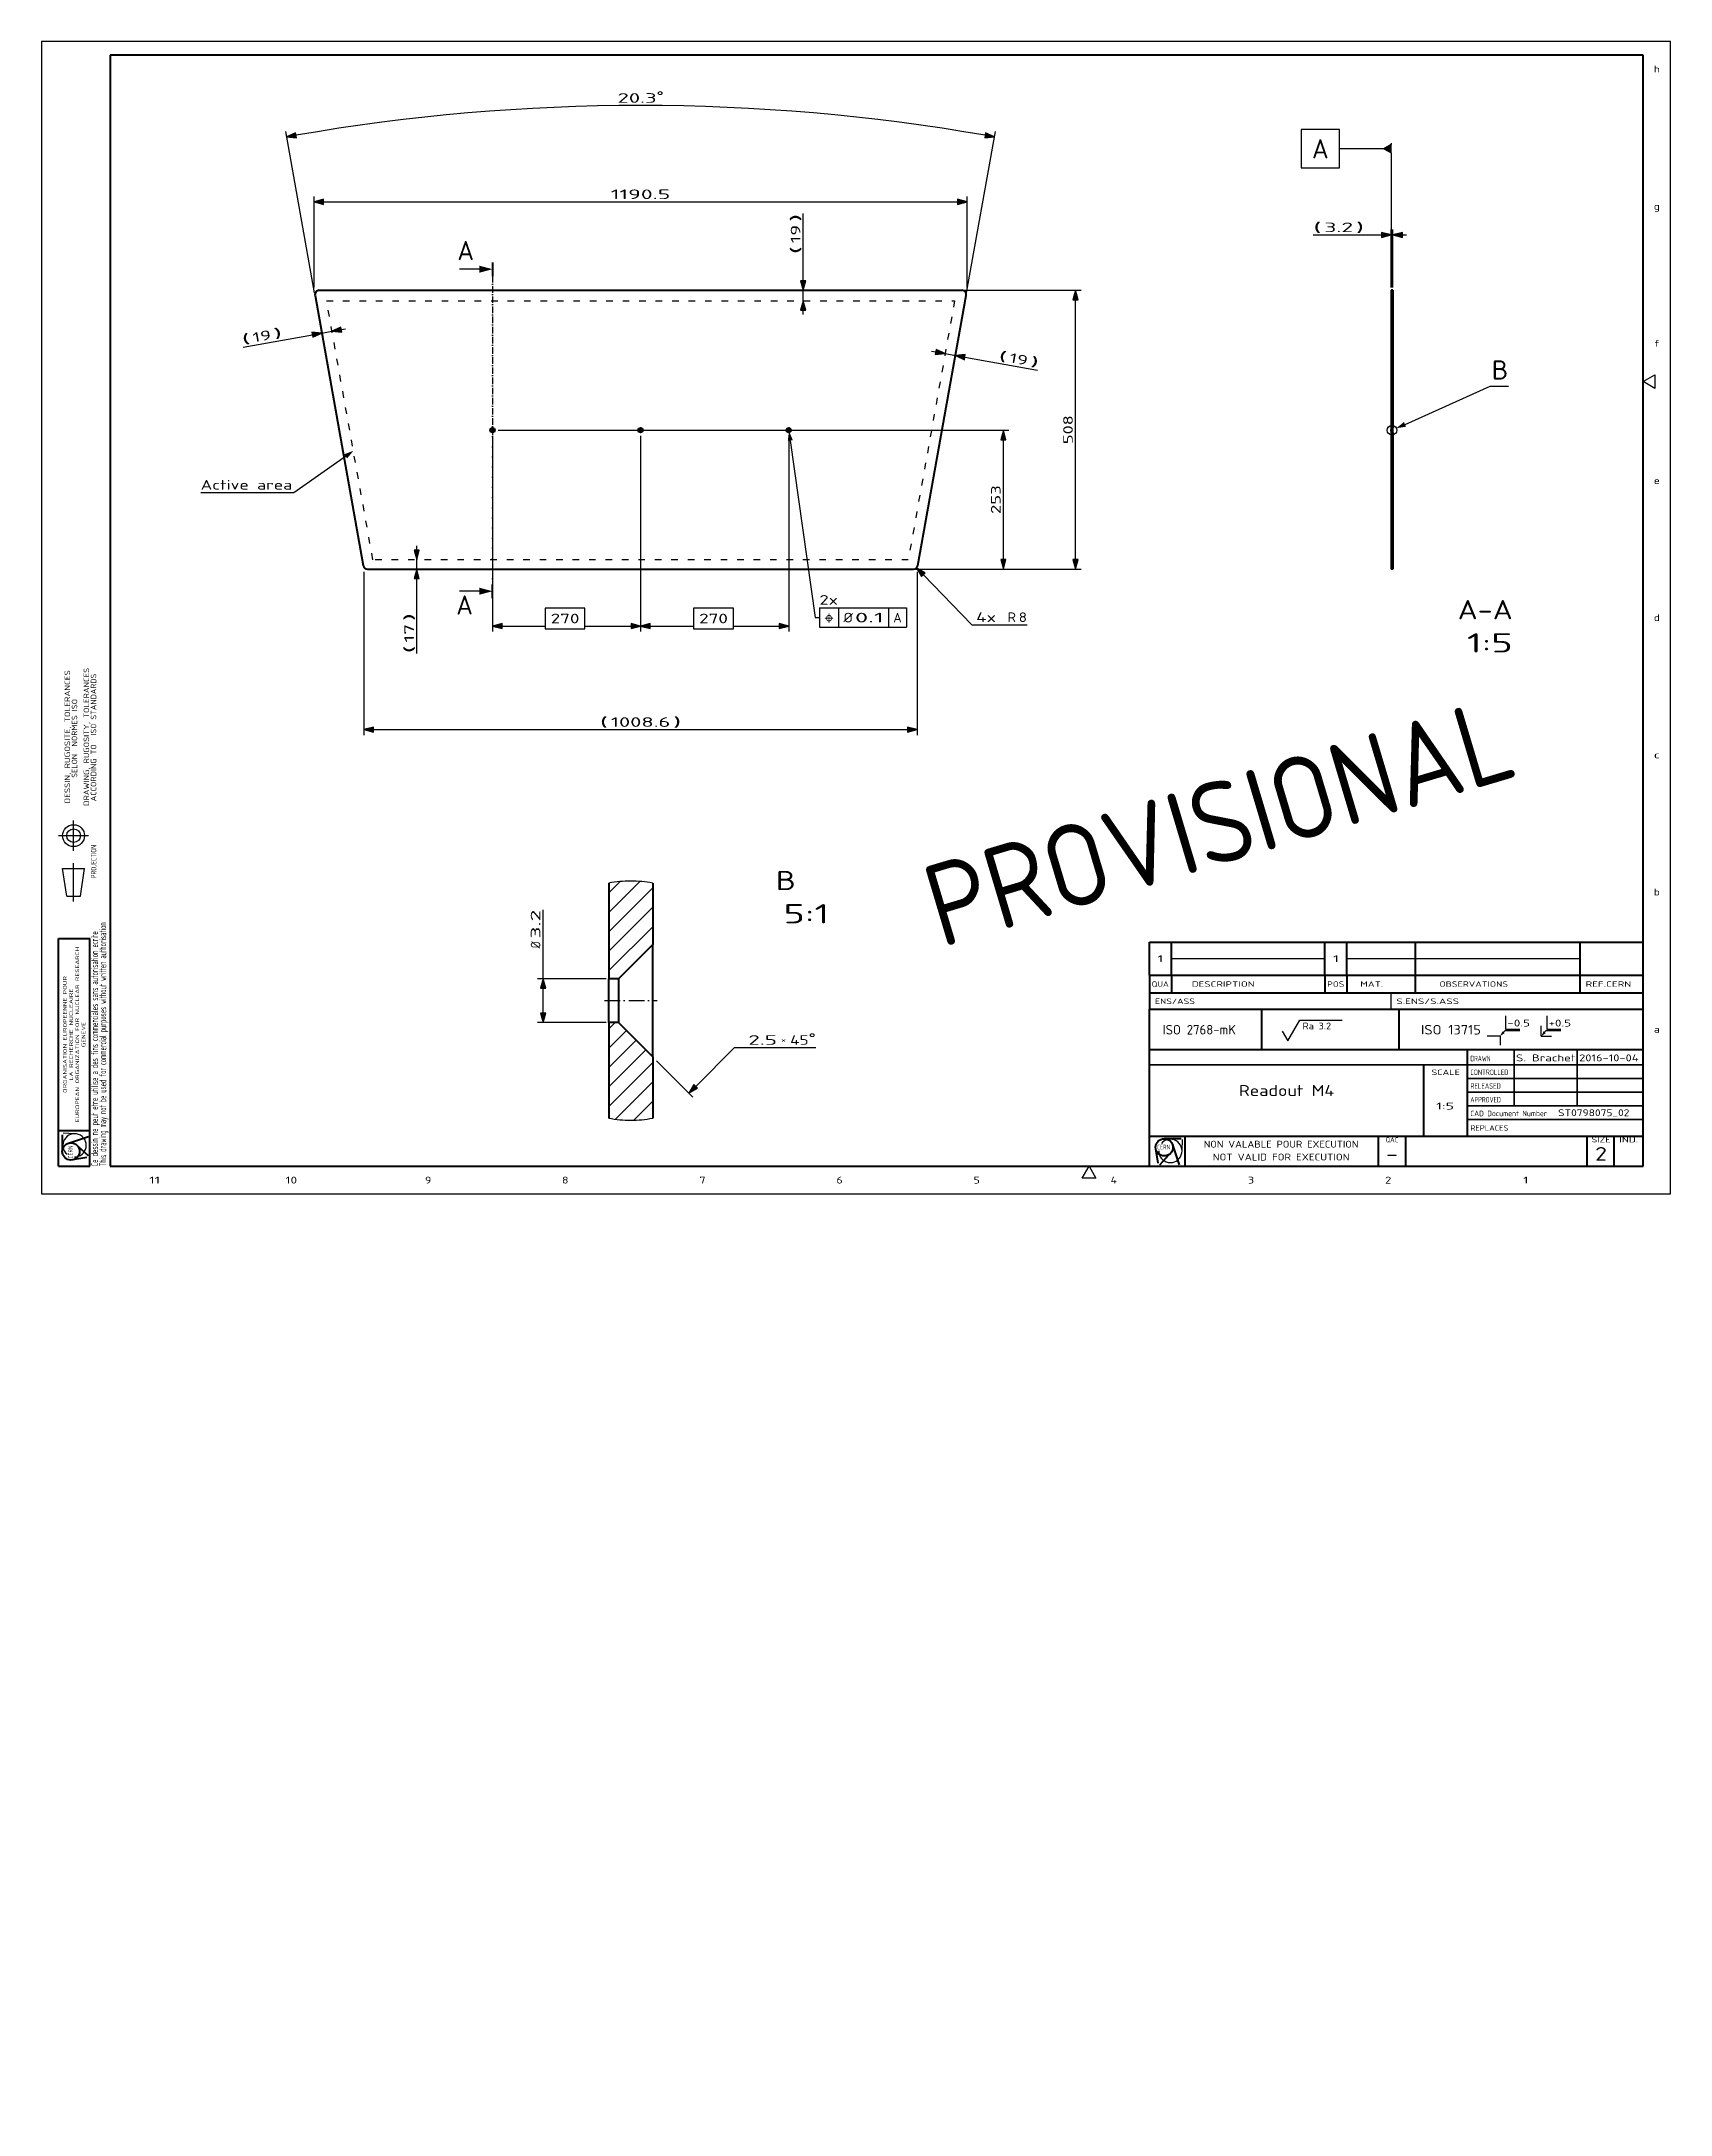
# Model space of a CAD drawing. Extents: x 0 to 594, y -336 to 420.
import ezdxf
from ezdxf.enums import TextEntityAlignment as Align

# ---------------------------------------------------------------- set-up
doc = ezdxf.new("R2010")
doc.units = 0
doc.linetypes.add('DASHDOT', pattern=[18.5, 12, -3, 0.5, -3])
doc.linetypes.add('DASHSPACE', pattern=[30, 12, -18])
doc.layers.get('0').update_dxf_attribs({"lineweight": 13})
doc.styles.add('GDT', font='gdt.shx')
doc.styles.get("Standard").update_dxf_attribs({"font": 'isocp.shx'})
doc.dimstyles.get("Standard").update_dxf_attribs({"dimtxt": 2.5, "dimasz": 2.5, "dimexe": 1.25, "dimexo": 0.625, "dimtad": 1, "dimtxsty": 'STANDARD', "dimcen": 2.5, "dimadec": 0, "dimazin": 0, "dimtfac": 1, "dimtmove": 0, "dimatfit": 0, "dimfxl": 1, "dimarcsym": 0})

msp = doc.modelspace()

# ---------------------------------------------------------------- texts
at = {"insert": (319.389512, 118.205469), "char_height": 30, "attachment_point": 1, "rotation": 16.630577652}
msp.add_mtext_dynamic_manual_height_columns('PROVISIONAL', width=118.97133166, gutter_width=12.5, heights=[0], dxfattribs=at)

# ---------------------------------------------------------------- blocks, each defined once
blk = doc.blocks.new('*D75')
at = {"color": 7, "lineweight": 25, "transparency": 16777216}
for p, q in [((99.567456, 328.396869), (89.048181, 387.154681)), ((337.339648, 328.396869), (347.858923, 387.154681))]:
    blk.add_line(p, q, dxfattribs=at)
for points in [[(92.659351, 386.715961), (89.400635, 385.18598), (92.987744, 384.881635)], [(343.91936, 384.881635), (347.50647, 385.18598), (344.247754, 386.715961)]]:
    blk.add_lwpolyline(points, close=True, dxfattribs=at)
blk.add_arc((218.453552, -335.668768), 732.315674, 80.122067, 99.877931, dxfattribs=at)
for points in [[(92.659351, 386.715961), (89.400635, 385.18598), (92.659351, 386.715961), (92.987744, 384.881635)], [(343.91936, 384.881635), (347.50647, 385.18598), (343.91936, 384.881635), (344.247754, 386.715961)]]:
    blk.add_solid(points, dxfattribs=at)
for s, width, p, p2 in [('20.3', 1.776077, (210.048173, 397.646918), (224.292265, 397.646918)), ('%%d', 1.62963, (224.292265, 398.346918), (226.858932, 398.346918))]:
    blk.add_text(s, height=3.5, dxfattribs=dict(at, width=width)).set_placement(p, p2, align=Align.FIT)
blk = doc.blocks.new('*D76')
at = {"color": 7, "lineweight": 25, "transparency": 16777216}
for p, q in [((336.588464, 329.294476), (379.049866, 329.294476)), ((377.049866, 231.17182), (377.049866, 325.817133)), ((318.972144, 227.694476), (379.049866, 227.694476))]:
    blk.add_line(p, q, dxfattribs=at)
for points in [[(377.981616, 325.817133), (377.049866, 329.294476), (376.118115, 325.817133)], [(376.118115, 231.17182), (377.049866, 227.694476), (377.981616, 231.17182)]]:
    blk.add_lwpolyline(points, close=True, dxfattribs=at)
for points in [[(377.981616, 325.817133), (377.049866, 329.294476), (377.981616, 325.817133), (376.118115, 325.817133)], [(376.118115, 231.17182), (377.049866, 227.694476), (376.118115, 231.17182), (377.981616, 231.17182)]]:
    blk.add_solid(points, dxfattribs=at)
at = {"color": 7, "lineweight": 25, "transparency": 16777216, "width": 1.539649}
blk.add_text('508', height=3.5, rotation=90, dxfattribs=at).set_placement((376.049866, 273.240424), (376.049866, 283.748529), align=Align.FIT)
blk = doc.blocks.new('*D77')
at = {"color": 7, "lineweight": 25, "transparency": 16777216}
for p, q in [((321.508337, 225.651019), (339.243494, 207.37807)), ((339.243494, 207.37807), (359.362109, 207.37807))]:
    blk.add_line(p, q, dxfattribs=at)
blk.add_lwpolyline([(322.176953, 226.299994), (319.086487, 228.146332), (320.839728, 225.002094)], close=True, dxfattribs=at)
blk.add_solid([(322.176953, 226.299994), (319.086487, 228.146332), (322.176953, 226.299994), (320.839728, 225.002094)], dxfattribs=at)
for s, width, p, p2 in [('4x ', 1.580163, (340.781995, 208.37807), (351.290076, 208.37807)), ('R', 1.33451, (352.290076, 208.37807), (355.326086, 208.37807)), ('8', 1.577162, (356.326086, 208.37807), (359.362122, 208.37807))]:
    blk.add_text(s, height=3.5, dxfattribs=dict(at, width=width)).set_placement(p, p2, align=Align.FIT)
blk = doc.blocks.new('*D78')
at = {"color": 7, "lineweight": 25, "transparency": 16777216}
for p, q in [((164.453552, 276.228461), (164.453552, 204.908197)), ((218.453552, 276.228461), (218.453552, 204.908197)), ((167.930884, 206.908197), (183.663171, 206.908197)), ((198.17124, 206.908197), (214.97622, 206.908197))]:
    blk.add_line(p, q, dxfattribs=at)
for points in [[(183.663171, 213.408197), (183.663171, 205.908197), (198.17124, 205.908197), (198.17124, 213.408197)], [(167.930884, 207.839984), (164.453552, 206.908197), (167.930884, 205.976459)], [(214.97622, 205.976459), (218.453552, 206.908197), (214.97622, 207.839984)]]:
    blk.add_lwpolyline(points, close=True, dxfattribs=at)
for points in [[(167.930884, 207.839984), (164.453552, 206.908197), (167.930884, 207.839984), (167.930884, 205.976459)], [(214.97622, 205.976459), (218.453552, 206.908197), (214.97622, 205.976459), (214.97622, 207.839984)]]:
    blk.add_solid(points, dxfattribs=at)
at = {"color": 7, "lineweight": 25, "transparency": 16777216, "width": 1.539022}
blk.add_text('270', height=3.5, dxfattribs=at).set_placement((185.663171, 207.908197), (196.17124, 207.908197), align=Align.FIT)
blk = doc.blocks.new('*D79')
at = {"color": 7, "lineweight": 25, "transparency": 16777216}
for p, q in [((218.453552, 276.228461), (218.453552, 204.908197)), ((272.453552, 276.228461), (272.453552, 204.908197)), ((221.930885, 206.908197), (237.788538, 206.908197)), ((252.296606, 206.908197), (268.976221, 206.908197))]:
    blk.add_line(p, q, dxfattribs=at)
for points in [[(237.788538, 213.408197), (237.788538, 205.908197), (252.296606, 205.908197), (252.296606, 213.408197)], [(221.930885, 207.839984), (218.453552, 206.908197), (221.930885, 205.976459)], [(268.976221, 205.976459), (272.453552, 206.908197), (268.976221, 207.839984)]]:
    blk.add_lwpolyline(points, close=True, dxfattribs=at)
for points in [[(221.930885, 207.839984), (218.453552, 206.908197), (221.930885, 207.839984), (221.930885, 205.976459)], [(268.976221, 205.976459), (272.453552, 206.908197), (268.976221, 205.976459), (268.976221, 207.839984)]]:
    blk.add_solid(points, dxfattribs=at)
at = {"color": 7, "lineweight": 25, "transparency": 16777216, "width": 1.539022}
blk.add_text('270', height=3.5, dxfattribs=at).set_placement((239.788538, 207.908197), (250.296606, 207.908197), align=Align.FIT)
blk = doc.blocks.new('*D80')
at = {"color": 7, "lineweight": 25, "transparency": 16777216}
for p, q in [((166.51955, 278.294476), (352.728394, 278.294476)), ((350.728394, 231.17182), (350.728394, 274.817133)), ((318.972144, 227.694476), (352.728394, 227.694476))]:
    blk.add_line(p, q, dxfattribs=at)
for points in [[(351.660144, 274.817133), (350.728394, 278.294476), (349.796643, 274.817133)], [(349.796643, 231.17182), (350.728394, 227.694476), (351.660144, 231.17182)]]:
    blk.add_lwpolyline(points, close=True, dxfattribs=at)
for points in [[(351.660144, 274.817133), (350.728394, 278.294476), (351.660144, 274.817133), (349.796643, 274.817133)], [(349.796643, 231.17182), (350.728394, 227.694476), (349.796643, 231.17182), (351.660144, 231.17182)]]:
    blk.add_solid(points, dxfattribs=at)
at = {"color": 7, "lineweight": 25, "transparency": 16777216, "width": 1.507625}
blk.add_text('253', height=3.5, rotation=90, dxfattribs=at).set_placement((349.728394, 247.740424), (349.728394, 258.248529), align=Align.FIT)
blk = doc.blocks.new('*D81')
at = {"color": 7, "lineweight": 25, "transparency": 16777216}
for p, q in [((99.406763, 330.294476), (99.406763, 363.546576)), ((337.500342, 330.294476), (337.500342, 363.546576)), ((102.884094, 361.546576), (334.02301, 361.546576))]:
    blk.add_line(p, q, dxfattribs=at)
for points in [[(102.884094, 362.478314), (99.406763, 361.546576), (102.884094, 360.614838)], [(334.02301, 360.614838), (337.500342, 361.546576), (334.02301, 362.478314)]]:
    blk.add_lwpolyline(points, close=True, dxfattribs=at)
for points in [[(102.884094, 362.478314), (99.406763, 361.546576), (102.884094, 362.478314), (102.884094, 360.614838)], [(334.02301, 360.614838), (337.500342, 361.546576), (334.02301, 360.614838), (334.02301, 362.478314)]]:
    blk.add_solid(points, dxfattribs=at)
at = {"color": 7, "lineweight": 25, "transparency": 16777216, "width": 1.883086}
blk.add_text('1190.5', height=3.5, dxfattribs=at).set_placement((207.595483, 362.546576), (229.311621, 362.546576), align=Align.FIT)
blk = doc.blocks.new('*D82')
at = {"color": 7, "lineweight": 25, "transparency": 16777216}
for p, q in [((117.595972, 226.694476), (117.595972, 167.154926)), ((319.311133, 226.694476), (319.311133, 167.154926)), ((121.073303, 169.154926), (315.833801, 169.154926))]:
    blk.add_line(p, q, dxfattribs=at)
for points in [[(121.073303, 170.086713), (117.595972, 169.154926), (121.073303, 168.223187)], [(315.833801, 168.223187), (319.311133, 169.154926), (315.833801, 170.086713)]]:
    blk.add_lwpolyline(points, close=True, dxfattribs=at)
for points in [[(121.073303, 170.086713), (117.595972, 169.154926), (121.073303, 170.086713), (121.073303, 168.223187)], [(315.833801, 168.223187), (319.311133, 169.154926), (315.833801, 168.223187), (315.833801, 170.086713)]]:
    blk.add_solid(points, dxfattribs=at)
for s, width, p, p2 in [('(', 3.469741, (203.55946, 170.154926), (206.595483, 170.154926)), (')', 3.475213, (230.311621, 170.154926), (233.347644, 170.154926)), ('1008.6', 1.772945, (207.595483, 170.154926), (229.311621, 170.154926))]:
    blk.add_text(s, height=3.5, dxfattribs=dict(at, width=width)).set_placement(p, p2, align=Align.FIT)
blk = doc.blocks.new('*D83')
at = {"color": 7, "lineweight": 25, "transparency": 16777216}
for p, q in [((324.584338, 307.085101), (326.083179, 306.816791)), ((329.506079, 306.203949), (333.246619, 305.53432)), ((336.669531, 304.921527), (363.192603, 300.173138))]:
    blk.add_line(p, q, dxfattribs=at)
for points in [[(325.91897, 305.899603), (329.506079, 306.203949), (326.247375, 307.733929)], [(336.833728, 305.838666), (333.246619, 305.53432), (336.505322, 304.00434)]]:
    blk.add_lwpolyline(points, close=True, dxfattribs=at)
for points in [[(325.91897, 305.899603), (329.506079, 306.203949), (325.91897, 305.899603), (326.247375, 307.733929)], [(336.833728, 305.838666), (333.246619, 305.53432), (336.833728, 305.838666), (336.505322, 304.00434)]]:
    blk.add_solid(points, dxfattribs=at)
for s, rotation, width, p, p2 in [('(', 349.84937273, 3.469739, (348.757056, 303.773431), (351.745557, 303.238373)), ('19', 349.84960673, 1.725111, (352.729907, 303.062201), (359.395972, 301.868744)), (')', 349.84937273, 3.475211, (360.380322, 301.692523), (363.368823, 301.157465))]:
    blk.add_text(s, height=3.5, rotation=rotation, dxfattribs=dict(at, width=width)).set_placement(p, p2, align=Align.FIT)
blk = doc.blocks.new('*D84')
at = {"color": 7, "lineweight": 25, "transparency": 16777216}
for p, q in [((277.719879, 332.77182), (277.719879, 357.243109)), ((277.719879, 325.494476), (277.719879, 329.294476)), ((277.719879, 320.494476), (277.719879, 322.017133))]:
    blk.add_line(p, q, dxfattribs=at)
for points in [[(276.788135, 332.77182), (277.719879, 329.294476), (278.65163, 332.77182)], [(278.65163, 322.017133), (277.719879, 325.494476), (276.788135, 322.017133)]]:
    blk.add_lwpolyline(points, close=True, dxfattribs=at)
for points in [[(276.788135, 332.77182), (277.719879, 329.294476), (276.788135, 332.77182), (278.65163, 332.77182)], [(278.65163, 322.017133), (277.719879, 325.494476), (278.65163, 322.017133), (276.788135, 322.017133)]]:
    blk.add_solid(points, dxfattribs=at)
for s, width, p, p2 in [(')', 3.475227, (276.719879, 354.207123), (276.719879, 357.243158)), ('19', 1.725115, (276.719879, 346.435052), (276.719879, 353.207123)), ('(', 3.469754, (276.719879, 342.399017), (276.719879, 345.435052))]:
    blk.add_text(s, height=3.5, rotation=90, dxfattribs=dict(at, width=width)).set_placement(p, p2, align=Align.FIT)
blk = doc.blocks.new('*D85')
at = {"color": 7, "lineweight": 25, "transparency": 16777216}
for p, q in [((73.552832, 308.58808), (98.772839, 313.103168)), ((102.195752, 313.715961), (105.936279, 314.385638)), ((109.35918, 314.998431), (110.85802, 315.266742))]:
    blk.add_line(p, q, dxfattribs=at)
for points in [[(98.937036, 312.186029), (102.195752, 313.715961), (98.60863, 314.020355)], [(109.194983, 315.91557), (105.936279, 314.385638), (109.523389, 314.081244)]]:
    blk.add_lwpolyline(points, close=True, dxfattribs=at)
for points in [[(98.937036, 312.186029), (102.195752, 313.715961), (98.937036, 312.186029), (98.60863, 314.020355)], [(109.194983, 315.91557), (105.936279, 314.385638), (109.194983, 315.91557), (109.523389, 314.081244)]]:
    blk.add_solid(points, dxfattribs=at)
for s, rotation, width, p, p2 in [('(', 10.15062727, 3.469739, (73.376611, 309.572455), (76.365112, 310.107513)), ('19', 10.150394761, 1.725111, (77.349463, 310.283685), (84.015527, 311.477142)), (')', 10.150645847, 3.475212, (84.99989, 311.653314), (87.988391, 312.188373))]:
    blk.add_text(s, height=3.5, rotation=rotation, dxfattribs=dict(at, width=width)).set_placement(p, p2, align=Align.FIT)
blk = doc.blocks.new('*D86')
at = {"color": 7, "lineweight": 25, "transparency": 16777216}
for p, q in [((136.813898, 234.57182), (136.813898, 236.094476)), ((136.813898, 227.694476), (136.813898, 231.094476)), ((136.813898, 196.864789), (136.813898, 224.217133))]:
    blk.add_line(p, q, dxfattribs=at)
for points in [[(135.882153, 234.57182), (136.813898, 231.094476), (137.745648, 234.57182)], [(137.745648, 224.217133), (136.813898, 227.694476), (135.882153, 224.217133)]]:
    blk.add_lwpolyline(points, close=True, dxfattribs=at)
for points in [[(135.882153, 234.57182), (136.813898, 231.094476), (135.882153, 234.57182), (137.745648, 234.57182)], [(137.745648, 224.217133), (136.813898, 227.694476), (137.745648, 224.217133), (135.882153, 224.217133)]]:
    blk.add_solid(points, dxfattribs=at)
for s, width, p, p2 in [(')', 3.475228, (135.813898, 208.672845), (135.813898, 211.708881)), ('17', 1.84274, (135.813898, 200.900775), (135.813898, 207.672845)), ('(', 3.469754, (135.813898, 196.86474), (135.813898, 199.900775))]:
    blk.add_text(s, height=3.5, rotation=90, dxfattribs=dict(at, width=width)).set_placement(p, p2, align=Align.FIT)
blk = doc.blocks.new('*D94')
at = {"color": 7, "lineweight": 25, "transparency": 16777216}
for p, q in [((463.713032, 349.487738), (488.625824, 349.487738)), ((492.103157, 330.294476), (492.103157, 351.487738)), ((492.103157, 349.487738), (492.743157, 349.487738)), ((492.743157, 330.294476), (492.743157, 351.487738)), ((496.22049, 349.487738), (497.743157, 349.487738))]:
    blk.add_line(p, q, dxfattribs=at)
for points in [[(488.625824, 348.556), (492.103157, 349.487738), (488.625824, 350.419476)], [(496.22049, 350.419476), (492.743157, 349.487738), (496.22049, 348.556)]]:
    blk.add_lwpolyline(points, close=True, dxfattribs=at)
for points in [[(488.625824, 348.556), (492.103157, 349.487738), (488.625824, 348.556), (488.625824, 350.419476)], [(496.22049, 350.419476), (492.743157, 349.487738), (496.22049, 350.419476), (496.22049, 348.556)]]:
    blk.add_solid(points, dxfattribs=at)
for s, width, p, p2 in [('(', 3.469741, (463.713032, 350.487738), (466.749055, 350.487738)), ('3.2', 1.864718, (467.749054, 350.487738), (478.257123, 350.487738)), (')', 3.475212, (479.257123, 350.487738), (482.293145, 350.487738))]:
    blk.add_text(s, height=3.5, dxfattribs=dict(at, width=width)).set_placement(p, p2, align=Align.FIT)
blk = doc.blocks.new('*D101')
at = {"color": 7, "lineweight": 25, "transparency": 16777216}
for p, q in [((182.921467, 78.36718), (182.921467, 103.488029)), ((205.873245, 78.36718), (180.921466, 78.36718)), ((182.921467, 65.843987), (182.921467, 74.889397)), ((205.873245, 62.366203), (180.921466, 62.366203))]:
    blk.add_line(p, q, dxfattribs=at)
for points in [[(183.853216, 74.889397), (182.921467, 78.36718), (181.98972, 74.889397)], [(181.98972, 65.843987), (182.921467, 62.366203), (183.853216, 65.843987)]]:
    blk.add_lwpolyline(points, close=True, dxfattribs=at)
for points in [[(183.853216, 74.889397), (182.921467, 78.36718), (183.853216, 74.889397), (181.98972, 74.889397)], [(181.98972, 65.843987), (182.921467, 62.366203), (181.98972, 65.843987), (183.853216, 65.843987)]]:
    blk.add_solid(points, dxfattribs=at)
for s, width, p, p2 in [('3.2', 1.864672, (181.921468, 92.980217), (181.921468, 103.488029)), ('%%c', 0.977493, (181.921468, 89.413322), (181.921468, 91.97924))]:
    blk.add_text(s, height=3.5, rotation=90, dxfattribs=dict(at, width=width)).set_placement(p, p2, align=Align.FIT)
blk = doc.blocks.new('BLOCK1')
at = {"color": 7, "lineweight": 25, "width": 1.014931}
blk.add_text('m:K:NOENV', height=0.01, dxfattribs=at).set_placement((408.799988, 59.844761), (408.862457, 59.844761), align=Align.FIT)
blk = doc.blocks.new('BLOCK2')
at = {"color": 7, "lineweight": 25, "width": 1.037856}
blk.add_text('ISO 2768-mK', height=3.5, dxfattribs=at).set_placement((408.799988, 58.016785), (435.516998, 58.016785), align=Align.FIT)
blk = doc.blocks.new('BLOCK3')
at = {"color": 7, "lineweight": 25, "width": 1.013909}
blk.add_text('APA:3.2:NOSFCOPT', height=0.01, dxfattribs=at).set_placement((459.820007, 59.023399), (459.93103, 59.023399), align=Align.FIT)
blk = doc.blocks.new('BLOCK4')
at = {"color": 7, "lineweight": 25, "width": 1.186215}
blk.add_text('Ra 3.2', height=2.5, dxfattribs=at).set_placement((459.820007, 59.870144), (470.229218, 59.870144), align=Align.FIT)
blk = doc.blocks.new('BLOCK5')
at = {"color": 7, "lineweight": 25, "width": 1.346576}
blk.add_text('-0.5:+0.5:NOEDGEOPT::', height=0.01, dxfattribs=at).set_placement((549.5, 60.083401), (549.673035, 60.083401), align=Align.FIT)
blk = doc.blocks.new('BLOCK6')
at = {"color": 7, "lineweight": 25, "width": 1.438524}
blk.add_text('+0.5', height=2.5, dxfattribs=at).set_placement((549.5, 60.930145), (557.740662, 60.930145), align=Align.FIT)
blk = doc.blocks.new('BLOCK7')
at = {"color": 7, "lineweight": 25, "width": 1.438524}
blk.add_text('-0.5', height=2.5, dxfattribs=at).set_placement((534.5, 60.930145), (542.740662, 60.930145), align=Align.FIT)
blk = doc.blocks.new('BLOCK8')
at = {"color": 7, "lineweight": 25, "width": 1.180313}
blk.add_text('ISO 13715', height=3.5, dxfattribs=at).set_placement((503, 58.016785), (524.859375, 58.016785), align=Align.FIT)
blk = doc.blocks.new('BLOCK9')
at = {"color": 7, "lineweight": 25, "width": 2.313151}
blk.add_text(' 1', height=2.5, dxfattribs=at).set_placement((537.831421, 3.690562), (542.168579, 3.690562), align=Align.FIT)
blk = doc.blocks.new('BLOCK10')
at = {"color": 7, "lineweight": 25, "width": 1.717598}
blk.add_text(' 2', height=2.5, dxfattribs=at).set_placement((487.831421, 3.690562), (492.16861, 3.690562), align=Align.FIT)
blk = doc.blocks.new('BLOCK11')
at = {"color": 7, "lineweight": 25, "width": 1.749887}
blk.add_text(' 3', height=2.5, dxfattribs=at).set_placement((437.831421, 3.690562), (442.16861, 3.690562), align=Align.FIT)
blk = doc.blocks.new('BLOCK12')
at = {"color": 7, "lineweight": 25, "width": 1.652262}
blk.add_text(' 4', height=2.5, dxfattribs=at).set_placement((387.831421, 3.690562), (392.16861, 3.690562), align=Align.FIT)
blk = doc.blocks.new('BLOCK13')
at = {"color": 7, "lineweight": 25, "width": 1.749887}
blk.add_text(' 5', height=2.5, dxfattribs=at).set_placement((337.831421, 3.690562), (342.16861, 3.690562), align=Align.FIT)
blk = doc.blocks.new('BLOCK14')
at = {"color": 7, "lineweight": 25, "width": 1.735559}
blk.add_text(' 6', height=2.5, dxfattribs=at).set_placement((287.831421, 3.690562), (292.16861, 3.690562), align=Align.FIT)
blk = doc.blocks.new('BLOCK15')
at = {"color": 7, "lineweight": 25, "width": 1.826178}
blk.add_text(' 7', height=2.5, dxfattribs=at).set_placement((237.831406, 3.690562), (242.168579, 3.690562), align=Align.FIT)
blk = doc.blocks.new('BLOCK16')
at = {"color": 7, "lineweight": 25, "width": 1.826178}
blk.add_text(' 8', height=2.5, dxfattribs=at).set_placement((187.831406, 3.690562), (192.168579, 3.690562), align=Align.FIT)
blk = doc.blocks.new('BLOCK17')
at = {"color": 7, "lineweight": 25, "width": 1.698199}
blk.add_text(' 9', height=2.5, dxfattribs=at).set_placement((137.831406, 3.690562), (142.168579, 3.690562), align=Align.FIT)
blk = doc.blocks.new('BLOCK18')
at = {"color": 7, "lineweight": 25, "width": 1.793721}
blk.add_text(' 10', height=2.5, dxfattribs=at).set_placement((86.747116, 3.690562), (93.252884, 3.690562), align=Align.FIT)
blk = doc.blocks.new('BLOCK19')
at = {"color": 7, "lineweight": 25, "width": 2.081844}
blk.add_text(' 11', height=2.5, dxfattribs=at).set_placement((36.747116, 3.690562), (43.25288, 3.690562), align=Align.FIT)
blk = doc.blocks.new('BLOCK20')
at = {"color": 7, "lineweight": 25, "width": 1.479644}
blk.add_text('a', height=2.5, dxfattribs=at).set_placement((587.91571, 58.690563), (590.08429, 58.690563), align=Align.FIT)
blk = doc.blocks.new('BLOCK21')
at = {"color": 7, "lineweight": 25, "width": 1.479644}
blk.add_text('b', height=2.5, dxfattribs=at).set_placement((587.91571, 108.690559), (590.08429, 108.690559), align=Align.FIT)
blk = doc.blocks.new('BLOCK22')
at = {"color": 7, "lineweight": 25, "width": 1.927627}
blk.add_text('c', height=2.5, dxfattribs=at).set_placement((587.91571, 158.690567), (590.08429, 158.690567), align=Align.FIT)
blk = doc.blocks.new('BLOCK23')
at = {"color": 7, "lineweight": 25, "width": 1.577149}
blk.add_text('d', height=2.5, dxfattribs=at).set_placement((587.91571, 208.690567), (590.08429, 208.690567), align=Align.FIT)
blk = doc.blocks.new('BLOCK24')
at = {"color": 7, "lineweight": 25, "width": 1.577149}
blk.add_text('e', height=2.5, dxfattribs=at).set_placement((587.91571, 258.690552), (590.08429, 258.690552), align=Align.FIT)
blk = doc.blocks.new('BLOCK25')
at = {"color": 7, "lineweight": 25, "width": 1.927627}
blk.add_text('f', height=2.5, dxfattribs=at).set_placement((587.91571, 308.690552), (590.08429, 308.690552), align=Align.FIT)
blk = doc.blocks.new('BLOCK26')
at = {"color": 7, "lineweight": 25, "width": 1.479644}
blk.add_text('g', height=2.5, dxfattribs=at).set_placement((587.91571, 358.690552), (590.08429, 358.690552), align=Align.FIT)
blk = doc.blocks.new('BLOCK27')
at = {"color": 7, "lineweight": 25, "width": 1.479644}
blk.add_text('h', height=2.5, dxfattribs=at).set_placement((587.91571, 408.690552), (590.08429, 408.690552), align=Align.FIT)
blk = doc.blocks.new('BLOCK28')
at = {"color": 7, "lineweight": 25, "width": 1.556522}
blk.add_text('REF.CERN', height=2, dxfattribs=at).set_placement((563, 75.402443), (579.654785, 75.402443), align=Align.FIT)
blk = doc.blocks.new('BLOCK29')
at = {"color": 7, "lineweight": 25, "width": 1.374215}
blk.add_text('OBSERVATIONS', height=2, dxfattribs=at).set_placement((509.750153, 75.402443), (534.7323, 75.402443), align=Align.FIT)
blk = doc.blocks.new('BLOCK30')
at = {"color": 7, "lineweight": 25, "width": 1.514066}
blk.add_text('MAT.', height=2, dxfattribs=at).set_placement((480.856293, 75.402443), (489.183655, 75.402443), align=Align.FIT)
blk = doc.blocks.new('BLOCK31')
at = {"color": 7, "lineweight": 25, "width": 1.36389}
blk.add_text('POS', height=2, dxfattribs=at).set_placement((468.799988, 75.402443), (475.045532, 75.402443), align=Align.FIT)
blk = doc.blocks.new('BLOCK32')
at = {"color": 7, "lineweight": 25, "width": 1.274601}
blk.add_text('QUA', height=2, dxfattribs=at).set_placement((404.799988, 75.402443), (411.045532, 75.402443), align=Align.FIT)
blk = doc.blocks.new('BLOCK33')
at = {"color": 7, "lineweight": 25, "width": 1.50866}
blk.add_text('S.ENS/S.ASS', height=2, dxfattribs=at).set_placement((494, 69.152443), (516.900269, 69.152443), align=Align.FIT)
blk = doc.blocks.new('BLOCK34')
at = {"color": 7, "lineweight": 25, "width": 1.536933}
blk.add_text('DESCRIPTION', height=2, dxfattribs=at).set_placement((419.429871, 75.402443), (442.33017, 75.402443), align=Align.FIT)
blk = doc.blocks.new('BLOCK35')
at = {"color": 7, "lineweight": 25, "width": 1.351945}
blk.add_text('ENS/ASS', height=2, dxfattribs=at).set_placement((406, 69.152443), (420.572906, 69.152443), align=Align.FIT)
blk = doc.blocks.new('BLOCK36')
at = {"color": 7, "lineweight": 25, "width": 1.421882}
blk.add_text('2', height=5, dxfattribs=at).set_placement((566.47644, 12), (570.813599, 12), align=Align.FIT)
blk = doc.blocks.new('BLOCK37')
at = {"color": 7, "lineweight": 25, "width": 1.167798}
blk.add_text('ST0798075_02', height=2.5, dxfattribs=at).set_placement((552.976929, 28.25), (579, 28.25), align=Align.FIT)
blk = doc.blocks.new('BLOCK38')
at = {"color": 7, "lineweight": 25, "width": 1.065328}
blk.add_text('CAD Document Number', height=2, dxfattribs=at).set_placement((521, 28.25), (549.018127, 28.25), align=Align.FIT)
blk = doc.blocks.new('BLOCK39')
at = {"color": 7, "lineweight": 25, "width": 1.324327}
blk.add_text('2016-10-04', height=2.5, dxfattribs=at).set_placement((560.657043, 48.25), (582.342896, 48.25), align=Align.FIT)
blk = doc.blocks.new('BLOCK40')
at = {"color": 7, "lineweight": 25, "width": 1.433775}
blk.add_text('S. Brachet', height=2.5, dxfattribs=at).set_placement((537.657043, 48.25), (559.342896, 48.25), align=Align.FIT)
blk = doc.blocks.new('BLOCK41')
at = {"color": 7, "lineweight": 25, "width": 1.870242}
blk.add_text('1:5', height=2.5, dxfattribs=at).set_placement((508.547119, 30.6723), (515.052856, 30.6723), align=Align.FIT)
blk = doc.blocks.new('BLOCK42')
at = {"color": 7, "lineweight": 25, "width": 1.57716}
blk.add_text('-', height=5, dxfattribs=at).set_placement((490.266418, 12), (494.603607, 12), align=Align.FIT)
blk = doc.blocks.new('BLOCK43')
at = {"color": 7, "lineweight": 25, "width": 1.266328}
blk.add_text('Readout M4', height=4, dxfattribs=at).set_placement((436.651306, 35.599998), (471.348694, 35.599998), align=Align.FIT)
blk = doc.blocks.new('BLOCK44')
at = {"color": 7, "lineweight": 25, "width": 0.924407}
blk.add_text('CONTROLLED', height=2, dxfattribs=at).set_placement((521, 43.25), (534.878967, 43.25), align=Align.FIT)
blk = doc.blocks.new('BLOCK45')
at = {"color": 7, "lineweight": 25, "width": 0.867432}
blk.add_text('DRAWN', height=2, dxfattribs=at).set_placement((521, 48.25), (528.373169, 48.25), align=Align.FIT)
blk = doc.blocks.new('BLOCK46')
at = {"color": 7, "lineweight": 25, "width": 0.924191}
blk.add_text('RELEASED', height=2, dxfattribs=at).set_placement((521, 38.25), (532.103149, 38.25), align=Align.FIT)
blk = doc.blocks.new('BLOCK47')
at = {"color": 7, "lineweight": 25, "width": 0.866492}
blk.add_text('APPROVED', height=2, dxfattribs=at).set_placement((521, 33.25), (532.103149, 33.25), align=Align.FIT)
blk = doc.blocks.new('BLOCK48')
at = {"color": 7, "lineweight": 25, "width": 1.158588}
blk.add_text('REPLACES', height=2, dxfattribs=at).set_placement((521, 22.95245), (534.878967, 22.95245), align=Align.FIT)
blk = doc.blocks.new('BLOCK49')
at = {"color": 7, "lineweight": 25, "width": 1.416215}
blk.add_text('SIZE', height=2, dxfattribs=at).set_placement((565.175293, 18.700001), (572.114746, 18.700001), align=Align.FIT)
blk = doc.blocks.new('BLOCK50')
at = {"color": 7, "lineweight": 25, "width": 1.69255}
blk.add_text('IND.', height=2, dxfattribs=at).set_placement((575.280273, 18.700001), (582.219727, 18.700001), align=Align.FIT)
blk = doc.blocks.new('BLOCK51')
at = {"color": 7, "lineweight": 25, "width": 1.258739}
blk.add_text('NOT VALID FOR EXECUTION', height=2.5, dxfattribs=at).set_placement((427.061249, 12.090562), (476.938782, 12.090562), align=Align.FIT)
blk = doc.blocks.new('BLOCK52')
at = {"color": 7, "lineweight": 25, "width": 1.202843}
blk.add_text('NON VALABLE POUR EXECUTION', height=2.5, dxfattribs=at).set_placement((423.80835, 16.790562), (480.19162, 16.790562), align=Align.FIT)
blk = doc.blocks.new('BLOCK53')
at = {"color": 7, "lineweight": 25, "width": 1.107362}
blk.add_text('QAC', height=1.8, dxfattribs=at).set_placement((490.092926, 18.700001), (494.777069, 18.700001), align=Align.FIT)
blk = doc.blocks.new('BLOCK54')
at = {"color": 7, "lineweight": 25, "width": 0.973961}
blk.add_text('CERN', height=1.7, dxfattribs=at).set_placement((406.799988, 16.15), (411.518829, 16.15), align=Align.FIT)
blk = doc.blocks.new('BLOCK55')
at = {"color": 7, "lineweight": 25, "width": 1.425919}
blk.add_text('SCALE', height=2, dxfattribs=at).set_placement((506.79538, 43.25), (517.20459, 43.25), align=Align.FIT)
blk = doc.blocks.new('BLOCK56')
at = {"color": 7, "lineweight": 25, "width": 1.248109}
blk.add_text('NORMES ISO', height=2, rotation=90, dxfattribs=at).set_placement((13.04495, 163.000015), (13.04495, 180.348724), align=Align.FIT)
blk = doc.blocks.new('BLOCK57')
at = {"color": 7, "lineweight": 25, "width": 1.175925}
blk.add_text('ISO STANDARDS', height=2, rotation=90.000005081, dxfattribs=at).set_placement((19.982868, 167.000015), (19.982866, 189.553329), align=Align.FIT)
blk = doc.blocks.new('BLOCK58')
at = {"color": 7, "lineweight": 25, "width": 0.873675}
blk.add_text('PROJECTION', height=2, rotation=90, dxfattribs=at).set_placement((20.028679, 114.982063), (20.028679, 127.126152), align=Align.FIT)
blk = doc.blocks.new('BLOCK59')
at = {"color": 7, "lineweight": 25, "width": 1.272325}
blk.add_text('DESSIN, RUGOSITE, TOLERANCES', height=2, rotation=90.000002359, dxfattribs=at).set_placement((10.438618, 142.211807), (10.438616, 190.788177), align=Align.FIT)
blk = doc.blocks.new('BLOCK60')
at = {"color": 7, "lineweight": 25, "width": 1.188267}
blk.add_text('SELON', height=2, rotation=90, dxfattribs=at).set_placement((13.04495, 151.600021), (13.04495, 160.274368), align=Align.FIT)
blk = doc.blocks.new('BLOCK61')
at = {"color": 7, "lineweight": 25, "width": 1.221763}
blk.add_text('DRAWING, RUGOSITY, TOLERANCES', height=2, rotation=90.000002278, dxfattribs=at).set_placement((17.377953, 141.344376), (17.377951, 191.655624), align=Align.FIT)
blk = doc.blocks.new('BLOCK62')
at = {"color": 7, "lineweight": 25, "width": 1.23186}
blk.add_text('ACCORDING TO', height=2, rotation=90, dxfattribs=at).set_placement((19.982868, 143.000015), (19.982868, 163.818451), align=Align.FIT)
blk = doc.blocks.new('BLOCK63')
at = {"color": 7, "lineweight": 25, "width": 1.520448}
blk.add_text('GENEVE', height=1.35, rotation=90, dxfattribs=at).set_placement((15.990597, 53.432953), (15.990597, 62.567043), align=Align.FIT)
blk = doc.blocks.new('BLOCK64')
at = {"color": 7, "lineweight": 25, "width": 0.973962}
blk.add_text('CERN', height=1.7, rotation=90, dxfattribs=at).set_placement((11.435402, 12.8), (11.435402, 17.518848), align=Align.FIT)
blk = doc.blocks.new('BLOCK65')
at = {"color": 7, "lineweight": 25, "width": 0.732561}
blk.add_text('Ce dessin ne peut etre utilise a des fins commerciales sans autorisation ecrite', height=2.5, rotation=90.000002676, dxfattribs=at).set_placement((20.613356, 10), (20.613352, 95.659264), align=Align.FIT)
blk = doc.blocks.new('BLOCK66')
at = {"color": 7, "lineweight": 25, "width": 0.70288}
blk.add_text('This drawing may not be used for commercial purposes without written authorisation', height=2.5, rotation=90.000002578, dxfattribs=at).set_placement((23.613356, 10), (23.613352, 98.912155), align=Align.FIT)
blk = doc.blocks.new('BLOCK67')
at = {"color": 7, "lineweight": 25, "width": 1.559242}
blk.add_text('ORGANISATION EUROPEENNE POUR', height=1.35, rotation=90.000002688, dxfattribs=at).set_placement((9.240597, 36.687115), (9.240595, 79.312881), align=Align.FIT)
blk = doc.blocks.new('BLOCK68')
at = {"color": 7, "lineweight": 25, "width": 1.616198}
blk.add_text('LA RECHERCHE NUCLEAIRE', height=1.35, rotation=90.000003421, dxfattribs=at).set_placement((11.490597, 41.254166), (11.490595, 74.745834), align=Align.FIT)
blk = doc.blocks.new('BLOCK69')
at = {"color": 7, "lineweight": 25, "width": 1.555402}
blk.add_text('EUROPEAN ORGANIZATION FOR NUCLEAR RESEARCH', height=1.35, rotation=90.000002688, dxfattribs=at).set_placement((13.740598, 26.030663), (13.740595, 89.969337), align=Align.FIT)
blk = doc.blocks.new('BLOCK70')
at = {"color": 7, "lineweight": 25, "width": 2.478377}
blk.add_text('1', height=2.5, dxfattribs=at).set_placement((406.91571, 84.390556), (409.08429, 84.390556), align=Align.FIT)
blk = doc.blocks.new('BLOCK71')
at = {"color": 7, "lineweight": 25, "width": 2.478377}
blk.add_text('1', height=2.5, dxfattribs=at).set_placement((470.91571, 84.390556), (473.08429, 84.390556), align=Align.FIT)
blk = doc.blocks.new('BLOCK72')
at = {"color": 7, "lineweight": 25}
blk.add_line((548.099121, 58.85886), (548.52002, 59.349998), dxfattribs=at)
blk.add_solid([(547.706055, 59.195705), (546.84198, 57.391998), (548.492188, 58.522015)], dxfattribs=at)
blk = doc.blocks.new('BLOCK73')
at = {"color": 7, "lineweight": 25}
blk.add_line((533.099121, 58.85886), (533.52002, 59.349998), dxfattribs=at)
blk.add_solid([(532.706055, 59.195705), (531.84198, 57.391998), (533.492188, 58.522015)], dxfattribs=at)
blk = doc.blocks.new('BLOCK74')
at = {"color": 7, "lineweight": 25}
for p, q in [((-294.148132, 3255.452637), (-330, 3255.452637)), ((-294.148132, 2668.547363), (-330, 2668.547363))]:
    blk.add_line(p, q, dxfattribs=at)
at = {"color": 7, "lineweight": 50}
for p, q in [((-270, 3267.952637), (-270, 3242.952637)), ((-270, 2656.047363), (-270, 2681.047363))]:
    blk.add_line(p, q, dxfattribs=at)
at = {"color": 7, "linetype": 'DASHDOT', "lineweight": 25}
blk.add_line((-270, 3242.952637), (-270, 2681.047363), dxfattribs=at)
at = {"color": 7, "lineweight": 25}
for points in [[(-294.148132, 3248.982178), (-270, 3255.452637), (-294.148132, 3261.923096)], [(-294.148132, 2662.076904), (-270, 2668.547363), (-294.148132, 2675.017822)]]:
    blk.add_solid(points, dxfattribs=at)
at = {"color": 7, "lineweight": 25, "width": 1.15658}
for p, p2 in [((-334, 3272.000244), (-303.639771, 3272.000244)), ((-336.000031, 2626), (-305.639801, 2626))]:
    blk.add_text('A', height=35.000003, dxfattribs=at).set_placement(p, p2, align=Align.FIT)
blk = doc.blocks.new('BLOCK75')
at = {"color": 7, "lineweight": 25}
blk.add_lwpolyline([(-537.748413, 2914.365967), (-632.018799, 2847.766113), (-802.000061, 2847.766113)], dxfattribs=at)
blk.add_solid([(-535.060303, 2910.561035), (-523.548096, 2924.398438), (-540.436584, 2918.171143)], dxfattribs=at)
at = {"color": 7, "lineweight": 25, "width": 1.406048}
blk.add_text('Active area', height=17.500002, dxfattribs=at).set_placement((-802.000061, 2853.717041), (-635.018799, 2853.717041), align=Align.FIT)
blk = doc.blocks.new('BLOCK76')
at = {"color": 7, "linetype": 'DASHDOT', "lineweight": 25, "ltscale": 0.266499}
blk.add_line((275.329987, 2962), (264.670013, 2962), dxfattribs=at)
at = {"color": 7, "linetype": 'DASHDOT', "lineweight": 25, "ltscale": 0.266504}
blk.add_line((270, 2967.330078), (270, 2956.669922), dxfattribs=at)
blk = doc.blocks.new('BLOCK77')
at = {"color": 7, "linetype": 'DASHDOT', "lineweight": 25, "ltscale": 0.266499}
blk.add_line((-264.670013, 2962), (-275.329987, 2962), dxfattribs=at)
at = {"color": 7, "linetype": 'DASHDOT', "lineweight": 25, "ltscale": 0.266504}
blk.add_line((-270, 2967.330078), (-270, 2956.669922), dxfattribs=at)
blk = doc.blocks.new('BLOCK78')
at = {"color": 7, "linetype": 'DASHDOT', "lineweight": 25, "ltscale": 0.2665}
blk.add_line((5.33, 2962), (-5.33, 2962), dxfattribs=at)
at = {"color": 7, "linetype": 'DASHDOT', "lineweight": 25, "ltscale": 0.266504}
blk.add_line((0, 2967.330078), (0, 2956.669922), dxfattribs=at)
blk = doc.blocks.new('BLOCK79')
at = {"color": 7, "lineweight": 25}
for p, q in [((326.000031, 2638.000244), (326.000031, 2603.000244)), ((326.000031, 2638.000244), (484.72052, 2638.000244)), ((361.000031, 2638.000244), (361.000031, 2603.000244)), ((452.040405, 2638.000244), (452.040405, 2603.000244)), ((484.72052, 2638.000244), (484.72052, 2603.000244)), ((326.000031, 2603.000244), (484.72052, 2603.000244))]:
    blk.add_line(p, q, dxfattribs=at)
blk.add_lwpolyline([(272.962891, 2943.281738), (318.000031, 2620.500244), (326.000031, 2620.500244)], dxfattribs=at)
blk.add_solid([(277.576935, 2943.925537), (270.560242, 2960.501465), (268.348846, 2942.637939)], dxfattribs=at)
for s, width, p, p2 in [('2x', 1.547896, (326.000031, 2643.951172), (359.86026, 2643.951172)), ('%%c', 1.333333, (369.750031, 2611.750244), (387.250031, 2611.750244)), ('0.1', 2.22393, (390.750031, 2611.750244), (443.290375, 2611.750244)), ('A', 1.15658, (460.790375, 2611.750244), (475.97049, 2611.750244))]:
    blk.add_text(s, height=17.500002, dxfattribs=dict(at, width=width)).set_placement(p, p2, align=Align.FIT)
at = {"color": 7, "lineweight": 25, "style": 'GDT', "width": 0.626866}
blk.add_text('j', height=17.500002, dxfattribs=at).set_placement((334.750031, 2611.750244), (352.250031, 2611.750244), align=Align.FIT)
blk = doc.blocks.new('BLOCK80')
at = {"color": 7, "lineweight": 50}
for p, q in [((-585.674535, 3217), (585.674535, 3217)), ((-593.549333, 3207.590194), (-505.467742, 2715.590194)), ((505.467742, 2715.590194), (593.549333, 3207.590194)), ((-497.592944, 2709), (497.592944, 2709))]:
    blk.add_line(p, q, dxfattribs=at)
at = {"color": 7, "linetype": 'DASHSPACE', "lineweight": 25}
for p, q in [((-488.029303, 2726), (-572.530342, 3198)), ((-572.530342, 3198), (572.530342, 3198)), ((572.530342, 3198), (488.029303, 2726)), ((488.029303, 2726), (-488.029303, 2726))]:
    blk.add_line(p, q, dxfattribs=at)
at = {"color": 7, "lineweight": 50}
for centre, radius in [((-270, 2962), 4.1), ((-270, 2962), 1.6), ((0, 2962), 4.1), ((0, 2962), 1.6), ((270, 2962), 4.1), ((270, 2962), 1.6)]:
    blk.add_circle(centre, radius, dxfattribs=at)
for centre, start, end in [((-585.674535, 3209), 90, 190.15), ((585.674535, 3209), 349.85, 450), ((-497.592944, 2717), 190.15, 270), ((497.592944, 2717), 270, 349.85)]:
    blk.add_arc(centre, 8, start, end, dxfattribs=at)
blk = doc.blocks.new('BLOCK81')
at = {"color": 7, "lineweight": 25}
blk.add_lwpolyline([(25.409088, 2972.698486), (180.473434, 3042.373779), (213.833664, 3042.373779)], dxfattribs=at)
blk.add_circle((1.59975, 2962), 8.71578, dxfattribs=at)
blk.add_solid([(23.49968, 2976.947998), (9.54985, 2965.572266), (27.318512, 2968.448975)], dxfattribs=at)
at = {"color": 7, "lineweight": 25, "width": 1.334515}
blk.add_text('B', height=35.000003, dxfattribs=at).set_placement((183.473434, 3054.326172), (213.833664, 3054.326172), align=Align.FIT)
blk = doc.blocks.new('BLOCK82')
at = {"color": 7, "lineweight": 25}
for s, width, p, p2 in [('  A-A', 1.376881, (70, 2617.433838), (221.801178, 2617.433838)), ('  1:5', 1.979161, (70, 2556.914795), (221.801178, 2556.914795))]:
    blk.add_text(s, height=35.000003, dxfattribs=dict(at, width=width)).set_placement(p, p2, align=Align.FIT)
blk = doc.blocks.new('BLOCK83')
at = {"color": 7, "lineweight": 25}
for p, q in [((0, 3485), (0, 3482.5)), ((-12.990381, 3475), (-94, 3475)), ((0, 3467.5), (0, 3222))]:
    blk.add_line(p, q, dxfattribs=at)
for points in [[(-164, 3510), (-164, 3440), (-94, 3440), (-94, 3510)], [(0, 3482.5), (-12.990381, 3475), (0, 3467.5)]]:
    blk.add_lwpolyline(points, close=True, dxfattribs=at)
blk.add_solid([(0, 3482.5), (-12.990381, 3475), (0, 3482.5), (0, 3467.5)], dxfattribs=at)
at = {"color": 7, "lineweight": 70, "width": 1.15658}
blk.add_text('A', height=35, dxfattribs=at).set_placement((-144.180115, 3457.5), (-113.819885, 3457.5), align=Align.FIT)
blk = doc.blocks.new('BLOCK84')
at = {"color": 7, "lineweight": 50}
for p, q in [((0, 3217), (0, 2963.6)), ((3.2, 3217), (0, 3217)), ((3.2, 3217), (3.2, 2966.1)), ((0.7, 2963.6), (0, 2963.6)), ((0, 2961.232919), (0, 2963.6)), ((0, 2960.4), (0, 2961.232919)), ((0, 2960.4), (0, 2709)), ((0.7, 2960.4), (0, 2960.4)), ((0.7, 2963.6), (3.2, 2966.1)), ((0.7, 2963.6), (0.7, 2961.232919)), ((0.7, 2961.232919), (0.7, 2960.4)), ((0.7, 2960.4), (3.2, 2957.9)), ((3.2, 2960.034355), (3.2, 2966.1)), ((3.2, 2957.9), (3.2, 2960.034355)), ((3.2, 2957.9), (3.2, 2709)), ((3.2, 2709), (0, 2709))]:
    blk.add_line(p, q, dxfattribs=at)
blk = doc.blocks.new('BLOCK85')
at = {"color": 7, "lineweight": 25}
for p, q in [((0, 2934.493164), (3.2, 2937.693115)), ((0, 2899.137695), (3.2, 2902.337891)), ((0, 2863.782471), (3.2, 2866.982422)), ((0, 2828.427246), (3.2, 2831.627197)), ((0, 2793.071777), (3.2, 2796.271729)), ((0, 2757.716553), (3.2, 2760.916504)), ((0, 2722.361084), (3.2, 2725.561035))]:
    blk.add_line(p, q, dxfattribs=at)
blk = doc.blocks.new('BLOCK86')
at = {"color": 7, "lineweight": 25}
for p, q in [((0, 3181.980469), (3.2, 3185.18042)), ((0, 3146.625244), (3.2, 3149.825195)), ((0, 3111.269775), (3.2, 3114.469727)), ((0, 3075.914551), (3.2, 3079.114502)), ((0, 3040.559082), (3.2, 3043.759277)), ((0, 3005.203857), (3.2, 3008.403809)), ((0, 2969.848389), (3.2, 2973.048584))]:
    blk.add_line(p, q, dxfattribs=at)
blk = doc.blocks.new('BLOCK87')
at = {"color": 7, "lineweight": 25}
for s, width, p, p2 in [('  B', 1.794694, (10, 2970.057373), (13.643229, 2970.057373)), ('  5:1', 2.017291, (10, 2967.636475), (16.072046, 2967.636475))]:
    blk.add_text(s, height=1.4, dxfattribs=dict(at, width=width)).set_placement(p, p2, align=Align.FIT)
blk = doc.blocks.new('BLOCK88')
at = {"color": 7, "lineweight": 25}
for p, q in [((6.336682, 2955.746826), (9.167977, 2958.578125)), ((9.167977, 2958.578125), (15.087334, 2958.578125)), ((3.482843, 2957.617188), (6.127723, 2954.972168))]:
    blk.add_line(p, q, dxfattribs=at)
blk.add_lwpolyline([(6.20488, 2955.878662), (5.84488, 2955.255127), (6.468418, 2955.615234)], close=True, dxfattribs=at)
blk.add_solid([(6.20488, 2955.878662), (5.84488, 2955.255127), (6.20488, 2955.878662), (6.468418, 2955.615234)], dxfattribs=at)
for s, height, width, p, p2 in [('2.5', 0.7, 1.886556, (10.167977, 2958.778076), (12.269591, 2958.778076)), ('45', 0.7, 1.390572, (13.219591, 2958.778076), (14.574001, 2958.778076)), ('%%d', 0.7, 1.629629, (14.574001, 2958.918213), (15.087334, 2958.918213)), ('×', 0.35, 0.952381, (12.569592, 2958.953125), (12.919592, 2958.953125))]:
    blk.add_text(s, height=height, dxfattribs=dict(at, width=width)).set_placement(p, p2, align=Align.FIT)
blk = doc.blocks.new('BLOCK89')
at = {"color": 7, "lineweight": 50}
for p, q in [((0, 2970.567709), (0, 2963.6)), ((3.2, 2970.567615), (3.2, 2966.1)), ((0.7, 2963.6), (3.2, 2966.1)), ((3.2, 2960.034355), (3.2, 2966.1)), ((0, 2961.232919), (0, 2963.6)), ((0.7, 2963.6), (0, 2963.6)), ((0.7, 2963.6), (0.7, 2961.232919)), ((0, 2960.4), (0, 2961.232919)), ((0.7, 2961.232919), (0.7, 2960.4)), ((0, 2960.4), (0, 2953.432291)), ((0.7, 2960.4), (0, 2960.4)), ((0.7, 2960.4), (3.2, 2957.9)), ((3.2, 2957.9), (3.2, 2960.034355)), ((3.2, 2957.9), (3.2, 2953.432385))]:
    blk.add_line(p, q, dxfattribs=at)
at = {"color": 7, "linetype": 'DASHDOT', "lineweight": 25}
for start, end in [(79.420261, 100.576395), (259.423605, 280.579739)]:
    blk.add_arc((1.59975, 2962), 8.715781, start, end, dxfattribs=at)
blk = doc.blocks.new('BLOCK90')
at = {"color": 7, "lineweight": 25}
for p, q in [((0, 2968.434326), (2.254699, 2970.688965)), ((0, 2969.848389), (0.832719, 2970.681152)), ((0, 2967.02002), (3.2, 2970.219971)), ((0, 2965.605957), (3.2, 2968.805908)), ((0, 2964.19165), (3.2, 2967.391602))]:
    blk.add_line(p, q, dxfattribs=at)
blk = doc.blocks.new('BLOCK91')
at = {"color": 7, "lineweight": 25}
for p, q in [((0, 2959.948975), (0.451014, 2960.399902)), ((0, 2958.534668), (1.282614, 2959.817383)), ((0, 2957.120605), (1.989721, 2959.110352)), ((0, 2955.706299), (2.696827, 2958.403076)), ((0, 2954.292236), (3.2, 2957.492188)), ((0.480063, 2953.35791), (3.2, 2956.077881)), ((1.825731, 2953.289551), (3.2, 2954.663818))]:
    blk.add_line(p, q, dxfattribs=at)

# ---------------------------------------------------------------- dimensions: what is measured, and where the dimension line sits
at = {"color": 0, "lineweight": 0}
dim = msp.add_angular_dim_2l(base=(261.67189, 395.370501), line1=((218.453552, -335.668768), (337.163419, 327.412515)), line2=((218.453552, -335.668768), (99.743686, 327.412515)), dimstyle='STANDARD', override={"dimtxsty": 'STANDARD'}, dxfattribs=at)
dim.commit()
dim.dimension.update_dxf_attribs({"geometry": '*D75', "text_midpoint": (218.453552, 396.6469), "dimtype": 162})
for base, p1, p2, angle, picture, middle, dimtype in [((337.500342, 361.546576), (99.406763, 329.294476), (337.500342, 329.294476), 0, '*D81', (218.453552, 361.546576), 161), ((377.049866, 227.694476), (335.588459, 329.294476), (317.972141, 227.694476), 269.998569, '*D76', (377.049866, 278.494476), 160), ((164.453552, 206.908212), (218.453552, 277.228476), (164.453552, 277.228476), 180, '*D78', (190.917206, 206.908212), 161), ((350.728394, 227.694476), (165.519552, 278.294476), (317.972141, 227.694476), 269.998569, '*D80', (350.728394, 252.994476), 160), ((218.453552, 206.908212), (272.453552, 277.228476), (218.453552, 277.228476), 180, '*D79', (245.042572, 206.908212), 161)]:
    dim = msp.add_linear_dim(base=base, p1=p1, p2=p2, angle=angle, dimstyle='STANDARD', override={"dimlfac": 5, "dimtxsty": 'STANDARD'}, dxfattribs=at)
    dim.commit()
    dim.dimension.update_dxf_attribs({"geometry": picture, "text_midpoint": middle, "dimtype": dimtype, "oblique_angle": 89.999523})
for base, p1, p2, angle, text, override, picture, middle in [((277.71988, 325.494476), (279.71988, 329.294476), (279.71988, 325.494476), 270, '(<>)', {"dimlfac": 5, "dimtxsty": 'STANDARD'}, '*D84', (277.71988, 349.821088)), ((492.743157, 349.487738), (492.103157, 329.294476), (492.743157, 329.294476), 0, '(<>)', {"dimlfac": 5, "dimtxsty": 'STANDARD'}, '*D94', (473.003088, 349.487738)), ((102.195746, 313.715968), (105.583823, 316.354325), (101.843294, 315.684667), 190.149999711, '(<>)', {"dimlfac": 5, "dimtxsty": 'STANDARD'}, '*D85', (80.858723, 309.896051)), ((329.506085, 306.203959), (333.599066, 307.503), (329.858537, 308.172658), 169.850000289, '(<>)', {"dimlfac": 5, "dimtxsty": 'STANDARD'}, '*D83', (355.886714, 301.481097)), ((136.813899, 231.094476), (134.813899, 227.694476), (134.813899, 231.094476), 90, '(<>)', {"dimlfac": 5, "dimtxsty": 'STANDARD'}, '*D86', (136.813899, 204.28681)), ((319.311135, 169.154944), (117.595969, 227.694476), (319.311135, 227.694476), 0, '(<>)', {"dimlfac": 5, "dimtxsty": 'STANDARD'}, '*D82', (218.453552, 169.154944)), ((182.921467, 78.366692), (206.873245, 62.366692), (206.873245, 78.366692), 90, '%%c<>', {"dimlfac": 0.2, "dimtxsty": 'STANDARD'}, '*D101', (182.921467, 96.450433))]:
    dim = msp.add_linear_dim(base=base, p1=p1, p2=p2, angle=angle, text=text, dimstyle='STANDARD', override=override, dxfattribs=at)
    dim.commit()
    dim.dimension.update_dxf_attribs({"geometry": picture, "text_midpoint": middle, "dimtype": 161, "oblique_angle": 89.999523})
dim = msp.add_radius_dim(center=(317.972141, 229.294476), mpoint=(319.08649, 228.146335), text='4x <>', dimstyle='STANDARD', override={"dimlfac": 5, "dimtxsty": 'STANDARD'}, dxfattribs=at)
dim.commit()
dim.dimension.update_dxf_attribs({"geometry": '*D77', "text_midpoint": (343.121689, 203.382274), "dimtype": 164})

# ---------------------------------------------------------------- linework, layer by layer
at = {"color": 7, "lineweight": 25}
for p, q in [((594, 420), (0, 420)), ((0, 420), (0, 0)), ((594, 0), (594, 420)), ((584, 296), (588.33, 298.5)), ((588.33, 293.5), (584, 296)), ((588.33, 298.5), (588.33, 293.5)), ((6.2084, 130.500511), (17.2084, 130.500511)), ((11.7084, 125.000511), (11.7084, 136.000511)), ((9.2084, 108.500559), (7.7084, 118.500559)), ((7.7084, 118.500559), (15.7084, 118.500559)), ((11.7084, 106.501), (11.7084, 120.501)), ((14.2084, 108.500559), (15.7084, 118.500559)), ((9.2084, 108.500559), (14.2084, 108.500559)), ((412, 85.7), (468, 85.7)), ((476, 85.7), (561, 85.7)), ((492, 73.2), (492, 67.2)), ((454.49, 55.72), (458.82, 63.22)), ((458.82, 63.22), (474.32, 63.22)), ((534, 59.85), (534, 64.85)), ((546.842, 57.392), (546.842, 61.142)), ((549, 59.85), (549, 64.85)), ((452.44, 59.22), (454.49, 55.72)), ((531.842, 57.392), (527.092, 57.392)), ((531.842, 57.392), (531.842, 54.142)), ((539, 59.35), (533.52, 59.35)), ((539, 59.85), (534, 59.85)), ((546.842, 57.392), (550.592, 57.392)), ((554, 59.35), (548.52, 59.35)), ((554, 59.85), (549, 59.85)), ((12.077865, 21.873238), (7.872521, 22.001836)), ((415.87, 15.59), (416, 19.79)), ((379.5, 5.67), (382, 10)), ((382, 10), (384.5, 5.67)), ((0, 0), (594, 0)), ((384.5, 5.67), (379.5, 5.67))]:
    msp.add_line(p, q, dxfattribs=at)
at = {"color": 7, "lineweight": 70}
for p, q in [((584, 415), (25, 415)), ((25, 415), (25, 10)), ((584, 10), (584, 415)), ((6.1635, 93), (17.6635, 93)), ((6.1635, 10), (6.1635, 93)), ((17.6635, 10), (17.6635, 93)), ((6.1635, 23), (17.6635, 23)), ((497.5, 21), (563.6, 21)), ((497.5, 10), (497.5, 21)), ((563.6, 10), (563.6, 21)), ((6.1635, 10), (17.6635, 10)), ((25, 10), (584, 10)), ((497.5, 10), (563.6, 10))]:
    msp.add_line(p, q, dxfattribs=at)
at = {"color": 7, "linetype": 'DASHDOT', "lineweight": 25, "ltscale": 0.019203}
msp.add_line((492.039047, 278.294476), (492.807167, 278.294476), dxfattribs=at)
at = {"color": 7, "lineweight": 50}
for p, q in [((404, 91.7), (584, 91.7)), ((404, 79.7), (404, 91.7)), ((412, 79.7), (412, 91.7)), ((468, 79.7), (468, 91.7)), ((476, 79.7), (476, 91.7)), ((501, 79.7), (501, 91.7)), ((561, 79.7), (561, 91.7)), ((404, 79.7), (404, 67.2)), ((404, 79.7), (584, 79.7)), ((412, 79.7), (412, 73.2)), ((468, 79.7), (468, 73.2)), ((476, 79.7), (476, 73.2)), ((501, 73.2), (501, 79.7)), ((561, 73.2), (561, 79.7)), ((404, 73.2), (584, 73.2)), ((404, 67.2), (584, 67.2)), ((404, 52.5), (404, 67.2)), ((445, 52.5), (445, 67.2)), ((495, 52.5), (495, 67.2)), ((404, 52.5), (584, 52.5)), ((404, 10), (404, 52.5)), ((504, 21), (504, 47)), ((520, 21), (520, 52.5)), ((7.610012, 21.505402), (7.610012, 15.379418)), ((9.865101, 18.399622), (17.1635, 20.79393)), ((17.1635, 13.748262), (13.368324, 17.145546)), ((404, 21), (584, 21)), ((407.2, 11.13), (406.28, 16.36)), ((415.51, 20.05), (409.38, 20.05)), ((412.4, 17.8), (414.79, 10.5)), ((417, 21), (487.5, 21)), ((417, 10), (417, 21)), ((487.5, 10), (487.5, 21)), ((573.5, 10), (573.5, 21)), ((16.533405, 13.198829), (11.307004, 12.277273)), ((407.75, 10.5), (411.15, 14.3))]:
    msp.add_line(p, q, dxfattribs=at)
at = {"color": 7, "linetype": 'DASHDOT', "lineweight": 25, "ltscale": 0.480075}
msp.add_line((205.270495, 70.366692), (224.473495, 70.366692), dxfattribs=at)
at = {"color": 7, "lineweight": 35}
for p, q in [((404, 47), (584, 47)), ((537, 32), (537, 52.5)), ((560, 32), (560, 52.5)), ((520, 42), (584, 42)), ((520, 37), (584, 37)), ((520, 32), (584, 32)), ((520, 27), (584, 27))]:
    msp.add_line(p, q, dxfattribs=at)
at = {"color": 7, "lineweight": 25}
for radius in [4, 2.5]:
    msp.add_circle((11.7084, 130.500511), radius, dxfattribs=at)
at = {"color": 7, "lineweight": 50}
for centre in [(10.760012, 15.379418), (409.39, 16.9)]:
    msp.add_circle(centre, 3.15, dxfattribs=at)
at = {"color": 7, "lineweight": 25}
for centre, start, end in [((12.0775, 17.623), 269.863122, 589.756076), ((411.62, 15.59), 179.908748, 500.192155)]:
    msp.add_arc(centre, 4.25, start, end, dxfattribs=at)

# ---------------------------------------------------------------- block references
at = {"lineweight": 0}
for name in ['BLOCK27', 'BLOCK26', 'BLOCK25', 'BLOCK24', 'BLOCK23', 'BLOCK59', 'BLOCK61', 'BLOCK57', 'BLOCK56', 'BLOCK60', 'BLOCK62', 'BLOCK22', 'BLOCK58', 'BLOCK21', 'BLOCK66', 'BLOCK65', 'BLOCK69', 'BLOCK70', 'BLOCK71', 'BLOCK67', 'BLOCK32', 'BLOCK34', 'BLOCK31', 'BLOCK30', 'BLOCK29', 'BLOCK28', 'BLOCK68', 'BLOCK35', 'BLOCK33', 'BLOCK63', 'BLOCK2', 'BLOCK4', 'BLOCK8', 'BLOCK7', 'BLOCK6', 'BLOCK1', 'BLOCK3', 'BLOCK73', 'BLOCK72', 'BLOCK5', 'BLOCK20', 'BLOCK45', 'BLOCK40', 'BLOCK39', 'BLOCK43', 'BLOCK55', 'BLOCK44', 'BLOCK46', 'BLOCK41', 'BLOCK47', 'BLOCK38', 'BLOCK37', 'BLOCK48', 'BLOCK64', 'BLOCK54', 'BLOCK52', 'BLOCK53', 'BLOCK49', 'BLOCK36', 'BLOCK50', 'BLOCK51', 'BLOCK42', 'BLOCK19', 'BLOCK18', 'BLOCK17', 'BLOCK16', 'BLOCK15', 'BLOCK14', 'BLOCK13', 'BLOCK12', 'BLOCK11', 'BLOCK10', 'BLOCK9']:
    msp.add_blockref(name, (0, 0), dxfattribs=at)
for name, p, xscale, yscale, zscale in [('BLOCK83', (492.103157, -314.105524), 0.2, 0.2, 0.2), ('BLOCK74', (218.453552, -314.105524), 0.2, 0.2, 0.2), ('BLOCK80', (218.453552, -314.105524), 0.2, 0.2, 0.2), ('BLOCK84', (492.103157, -314.105524), 0.2, 0.2, 0.2), ('BLOCK86', (492.103157, -314.105524), 0.2, 0.2, 0.2), ('BLOCK81', (492.103157, -314.105524), 0.2, 0.2, 0.2), ('BLOCK77', (218.453552, -314.105524), 0.2, 0.2, 0.2), ('BLOCK78', (218.453552, -314.105524), 0.2, 0.2, 0.2), ('BLOCK76', (218.453552, -314.105524), 0.2, 0.2, 0.2), ('BLOCK79', (218.453552, -314.105524), 0.2, 0.2, 0.2), ('BLOCK85', (492.103157, -314.105524), 0.2, 0.2, 0.2), ('BLOCK75', (218.453552, -314.105524), 0.2, 0.2, 0.2), ('BLOCK82', (492.103157, -314.105524), 0.2, 0.2, 0.2), ('BLOCK89', (206.873245, -14739.633308), 5, 5, 5), ('BLOCK90', (206.873245, -14739.633308), 5, 5, 5), ('BLOCK87', (206.873245, -14739.633308), 5, 5, 5), ('BLOCK91', (206.873245, -14739.633308), 5, 5, 5), ('BLOCK88', (206.873245, -14739.633308), 5, 5, 5)]:
    msp.add_blockref(name, p, dxfattribs=dict(at, xscale=xscale, yscale=yscale, zscale=zscale))

msp.set_redraw_order([(e.dxf.handle, doc.entitydb.next_handle()) for e in msp.query("TEXT MTEXT ATTDEF DIMENSION ARC_DIMENSION")])  # texts and dimensions are drawn at this point

doc.saveas('drawing.dxf')
